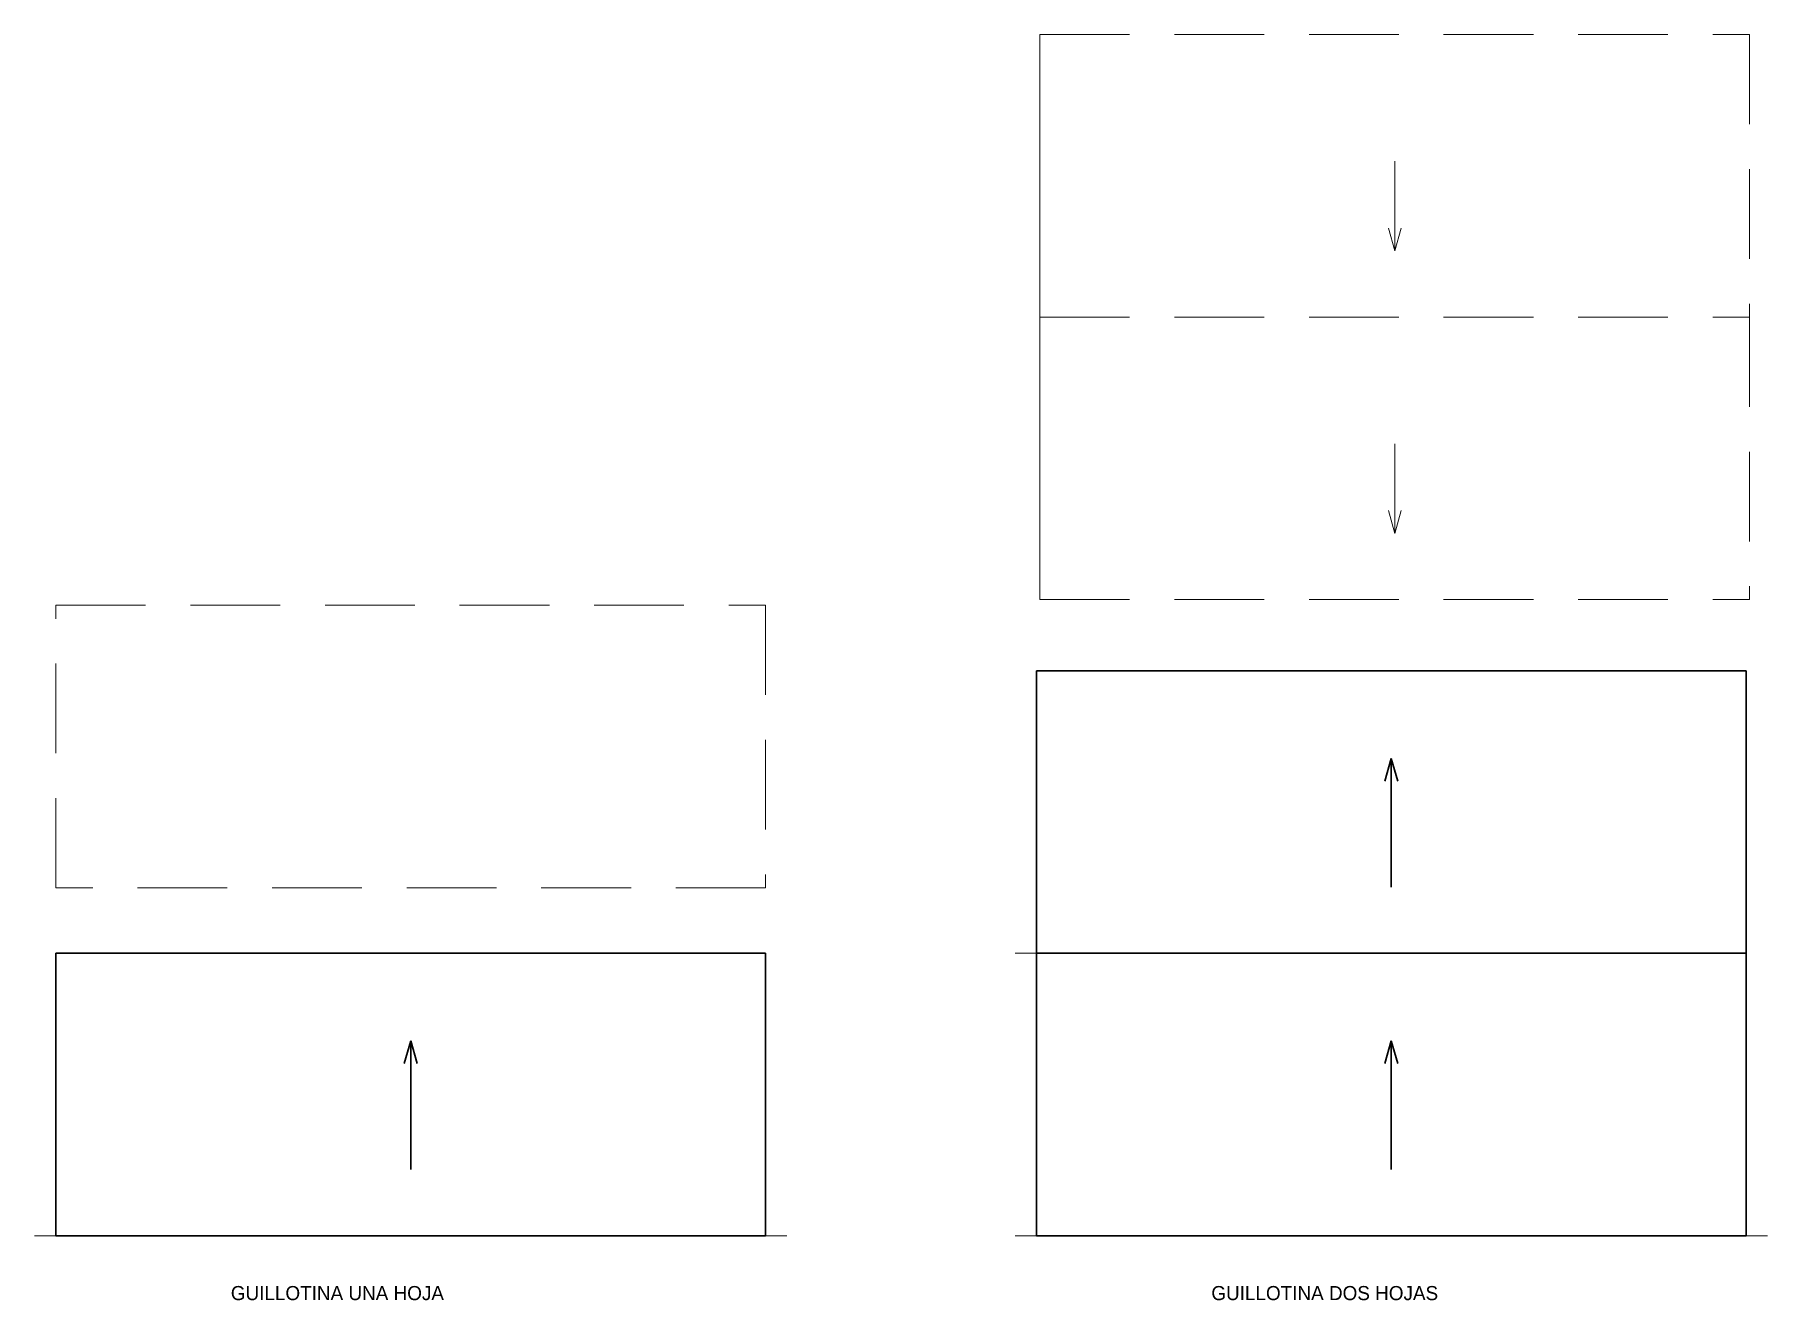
# Model space of a CAD drawing. Header units: millimetres. Extents: x -91473 to 54282, y -59594 to -16661.
# Drawn here: x 42020 to 54282, y -30265 to -21304 of the extents above; entities that cross this region are included whole.
import ezdxf

# ---------------------------------------------------------------- set-up
doc = ezdxf.new("R2010")
doc.units = ezdxf.units.MM
doc.header["$LTSCALE"] = 50
doc.linetypes.add('DASHED', pattern=[19.05, 12.7, -6.35])
doc.styles.get("Standard").update_dxf_attribs({"font": 'cdm.shx'})

msp = doc.modelspace()

# ---------------------------------------------------------------- texts
at = {"lineweight": 18, "char_height": 100, "attachment_point": 1}
for s, insert in [('GUILLOTINA UNA HOJA', (43408.3, -30163.6)), ('GUILLOTINA DOS HOJAS ', (50347.6, -30163.6))]:
    msp.add_mtext_dynamic_manual_height_columns(s, width=3671.296, gutter_width=24086.4, heights=[0], dxfattribs=dict(at, insert=insert))

# ---------------------------------------------------------------- linework, layer by layer
at = {"linetype": 'DASHED', "lineweight": 18}
for p, q in [((49134.1, -21303.9), (54157.2, -21303.9)), ((49134.1, -21303.9), (49134.1, -23303.9)), ((49134.1, -23303.9), (49134.1, -21303.9)), ((49134.1, -21303.9), (54157.2, -21303.9)), ((54157.2, -21303.9), (54157.2, -23303.9)), ((54157.2, -21303.9), (54157.2, -23303.9)), ((51645.7, -22835.1), (51645.7, -21924.1)), ((51645.7, -22835.1), (51600.2, -22673.9)), ((51645.7, -22835.1), (51691.1, -22673.9)), ((49134.1, -23303.9), (54157.2, -23303.9)), ((49134.1, -23303.9), (49134.1, -25303.9)), ((49134.1, -25303.9), (49134.1, -23303.9)), ((54157.2, -23303.9), (54157.2, -25303.9)), ((54157.2, -23303.9), (54157.2, -25303.9)), ((51645.7, -24835.1), (51645.7, -23924.1)), ((51645.7, -24835.1), (51600.2, -24673.9)), ((51645.7, -24835.1), (51691.1, -24673.9)), ((42170, -27343.9), (42170, -25343.9)), ((42170, -25343.9), (47193.1, -25343.9)), ((47193.1, -25343.9), (47193.1, -27343.9)), ((47193.1, -25343.9), (47193.1, -27343.9)), ((49134.1, -25303.9), (54157.2, -25303.9)), ((47193.1, -27343.9), (42170, -27343.9))]:
    msp.add_line(p, q, dxfattribs=at)
at = {"lineweight": 18}
for p, q in [((49109.3, -25807.6), (54132.4, -25807.6)), ((49109.3, -25807.6), (49109.3, -27807.6)), ((54132.4, -25807.6), (54132.4, -27807.6)), ((42170, -27807.6), (47193.1, -27807.6)), ((42170, -27807.6), (42170, -29807.6)), ((47193.1, -27807.6), (47193.1, -29807.6)), ((48959.3, -27807.6), (53982.4, -27807.6)), ((49109.3, -27807.6), (49109.3, -29807.6)), ((54132.4, -27807.6), (54132.4, -29807.6)), ((42020, -29807.6), (47343.1, -29807.6)), ((48959.3, -29807.6), (54282.4, -29807.6))]:
    msp.add_line(p, q, dxfattribs=at)
at = {"lineweight": 30}
for p, q in [((49109.3, -27807.6), (49109.3, -25807.6)), ((49109.3, -25807.6), (54132.4, -25807.6)), ((54132.4, -25807.6), (54132.4, -27807.6)), ((51620.9, -26427.7), (51575.4, -26588.9)), ((51620.9, -27338.8), (51620.9, -26427.7)), ((51620.9, -26427.7), (51666.3, -26588.9)), ((42170, -29807.6), (42170, -27807.6)), ((42170, -27807.6), (47193.1, -27807.6)), ((47193.1, -27807.6), (47193.1, -29807.6)), ((49109.3, -29807.6), (49109.3, -27807.6)), ((54132.4, -27807.6), (49109.3, -27807.6)), ((54132.4, -27807.6), (54132.4, -29807.6)), ((44681.5, -28427.7), (44636.1, -28588.9)), ((44681.5, -29338.8), (44681.5, -28427.7)), ((44681.5, -28427.7), (44727, -28588.9)), ((51620.9, -28427.7), (51575.4, -28588.9)), ((51620.9, -29338.8), (51620.9, -28427.7)), ((51620.9, -28427.7), (51666.3, -28588.9)), ((47193.1, -29807.6), (42170, -29807.6)), ((54132.4, -29807.6), (49109.3, -29807.6))]:
    msp.add_line(p, q, dxfattribs=at)

msp.set_redraw_order([(e.dxf.handle, doc.entitydb.next_handle()) for e in msp.query("TEXT MTEXT ATTDEF DIMENSION ARC_DIMENSION")])  # texts and dimensions are drawn at this point

doc.saveas('drawing.dxf')
